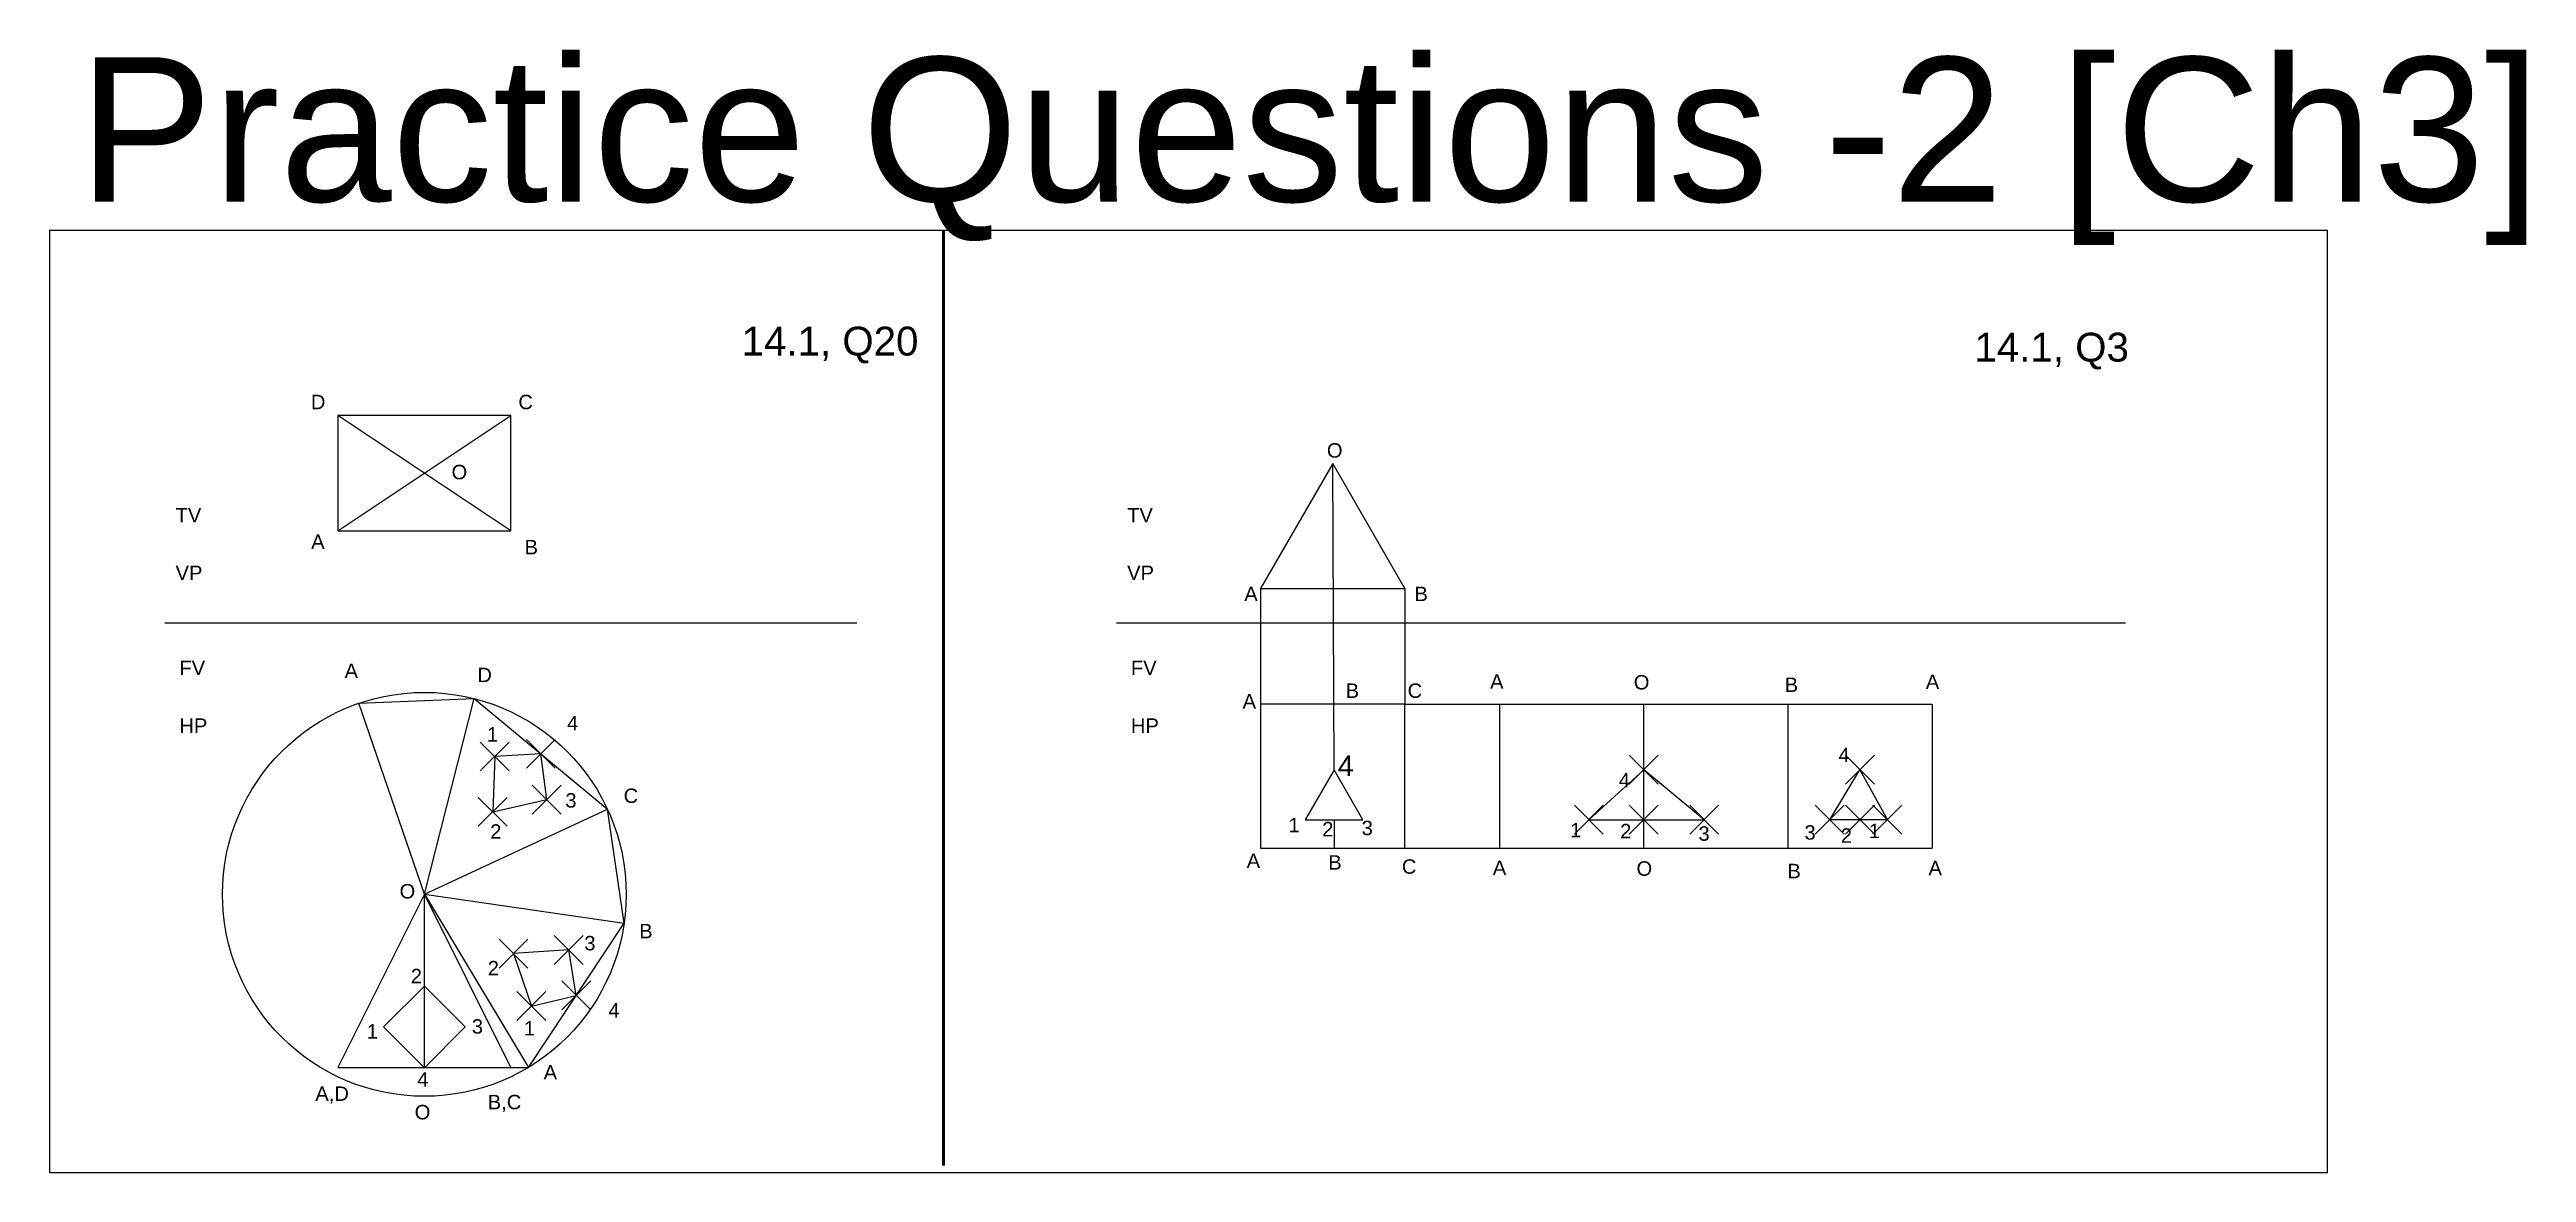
# Model space of a CAD drawing. Header units: millimetres. Extents: x -1114 to 4338, y -624 to 597.
# Drawn here: x 1000 to 1859, y 78 to 467 of the extents above; entities that cross this region are included whole.
import ezdxf

# ---------------------------------------------------------------- set-up
doc = ezdxf.new("R2010")
doc.units = ezdxf.units.MM
doc.header["$PDMODE"] = 3
doc.header["$PDSIZE"] = 5
doc.styles.get("Standard").update_dxf_attribs({"font": 'arial.ttf'})

msp = doc.modelspace()

# ---------------------------------------------------------------- texts
at = {"color": 1, "lineweight": 30}
for s, height, p in [('Practice Questions -2 [Ch3]', 50, (1010, 414.164)), ('14.1, Q20', 10, (1240, 360.778)), ('14.1, Q3', 10, (1667.553, 358.679))]:
    msp.add_text(s, height=height, dxfattribs=at).set_placement(p)
for s, p in [('D', (1090.637, 342.175)), ('C', (1162.588, 342.175)), ('O', (1139.415, 317.889)), ('TV', (1043.715, 302.948)), ('TV', (1373.715, 302.948)), ('A', (1090.749, 293.78)), ('B', (1164.743, 291.872)), ('VP', (1043.715, 282.948)), ('VP', (1373.715, 282.948)), ('FV', (1045.03, 250)), ('A', (1102.324, 248.974)), ('D', (1148.372, 247.581)), ('FV', (1375.03, 250)), ('HP', (1045.03, 230)), ('1', (1151.688, 226.974)), ('4', (1179.476, 230.873)), ('HP', (1375.03, 230)), ('3', (1178.882, 204.1)), ('C', (1199.1, 205.712)), ('2', (1152.835, 193.308)), ('O', (1121.399, 172.6)), ('B', (1204.491, 158.792)), ('3', (1185.464, 154.617)), ('2', (1125.282, 143.214)), ('2', (1151.978, 145.947)), ('1', (1110.001, 124.037)), ('3', (1146.453, 125.763)), ('1', (1164.49, 125.108)), ('4', (1193.827, 131.328)), ('4', (1127.515, 107.391)), ('A', (1171.361, 109.88)), ('A,D', (1092.174, 102.452)), ('B,C', (1151.972, 99.539)), ('O', (1126.629, 96.047))]:
    msp.add_text(s, height=5).set_placement(p)
at = {"color": 4}
for s, height, p in [('O', 5, (1442.993, 325.396)), ('A', 5, (1414.348, 275.667)), ('B', 5, (1473.368, 275.667)), ('A', 5, (1499.597, 245.297)), ('O', 5, (1549.42, 245.034)), ('B', 5, (1601.755, 244.162)), ('A', 5, (1650.697, 245.205)), ('A', 5, (1413.76, 238.441)), ('B', 5, (1449.498, 242.12)), ('C', 5, (1470.998, 242.121)), ('4', 5, (1620.4, 219.85)), ('4', 7.13, (1446.756, 215.035)), ('4', 5, (1544.229, 211.143)), ('1', 5, (1429.656, 195.508)), ('2', 5, (1441.361, 194.111)), ('3', 5, (1455.051, 194.538)), ('1', 5, (1527.371, 193.789)), ('2', 5, (1544.693, 193.447)), ('3', 5, (1571.84, 192.598)), ('3', 5, (1608.612, 192.992)), ('1', 5, (1630.946, 193.521)), ('2', 5, (1621.229, 191.907)), ('A', 5, (1415.175, 183.182)), ('B', 5, (1443.472, 182.601)), ('C', 5, (1468.992, 181.163)), ('A', 5, (1500.537, 180.741)), ('O', 5, (1550.361, 180.478)), ('B', 5, (1602.695, 179.606)), ('A', 5, (1651.637, 180.649))]:
    msp.add_text(s, height=height, dxfattribs=at).set_placement(p)

# ---------------------------------------------------------------- linework, layer by layer
at = {"color": 4, "lineweight": 50}
msp.add_line((1310, 80), (1310, 404.164), dxfattribs=at)
for p, q in [((1100, 340), (1100, 300)), ((1160, 340), (1100, 340)), ((1100, 300), (1160, 340)), ((1160, 300), (1100, 340)), ((1160, 300), (1160, 340)), ((1445.489, 217.231), (1445, 323.301)), ((1100, 300), (1160, 300)), ((1040, 268.106), (1280, 268.106)), ((1370, 268.106), (1720, 268.106)), ((1470, 240), (1420, 240)), ((1420, 240), (1420, 190)), ((1470, 190), (1470, 240)), ((1445.489, 199.91), (1445.489, 190)), ((1420, 190), (1470, 190)), ((1130.001, 174.037), (1100.001, 114.037)), ((1130.001, 114.037), (1130.001, 174.037)), ((1160.001, 114.037), (1130.001, 174.037)), ((1130.001, 174.037), (1166.056, 114.037)), ((1130.001, 174.037), (1199.277, 164)), ((1100.001, 114.037), (1160.001, 114.037)), ((1100.001, 114.037), (1160.001, 114.037))]:
    msp.add_line(p, q)
at = {"color": 4}
for p, q in [((1420, 280), (1420, 240)), ((1470, 280), (1470, 240)), ((1470, 240), (1652.867, 240)), ((1470, 190), (1652.867, 190))]:
    msp.add_line(p, q, dxfattribs=at)
at = {"color": 7, "true_color": 0xffffff}
for p, q in [((1107.307, 240.256), (1147.274, 241.872)), ((1130.001, 174.037), (1147.274, 241.872)), ((1147.274, 241.872), (1193.463, 203.575)), ((1130.001, 174.037), (1107.307, 240.256)), ((1130.001, 174.037), (1193.463, 203.575)), ((1199.277, 164), (1193.463, 203.575)), ((1166.056, 114.037), (1199.277, 164)), ((1160.001, 114.037), (1166.056, 114.037))]:
    msp.add_line(p, q, dxfattribs=at)
at = {"color": 7}
for p, q in [((1502.867, 240), (1502.867, 190)), ((1552.867, 190), (1552.867, 240)), ((1602.867, 240), (1602.867, 190)), ((1652.867, 240), (1652.867, 190))]:
    msp.add_line(p, q, dxfattribs=at)
at = {"color": 3}
for p, q in [((1154.395, 221.79), (1153.703, 202.61)), ((1170.38, 222.714), (1154.395, 221.79)), ((1172.411, 206.852), (1170.38, 222.714)), ((1552.867, 217.231), (1533.844, 199.91)), ((1573.844, 199.91), (1552.867, 217.231)), ((1617.378, 199.91), (1627.867, 217.231)), ((1627.867, 217.231), (1637.378, 199.91)), ((1153.703, 202.61), (1172.411, 206.852)), ((1533.844, 199.91), (1552.867, 199.91)), ((1552.867, 199.91), (1573.844, 199.91)), ((1627.867, 199.91), (1617.378, 199.91)), ((1637.378, 199.91), (1627.867, 199.91)), ((1180.043, 154.768), (1160.915, 153.481)), ((1182.666, 139.017), (1180.043, 154.768)), ((1160.915, 153.481), (1167.1, 135.317)), ((1167.1, 135.317), (1182.666, 139.017))]:
    msp.add_line(p, q, dxfattribs=at)
for points in [[(1000, 77.644), (1790, 77.644), (1790, 404.164), (1000, 404.164)], [(1420, 280), (1470, 280), (1445, 323.301)], [(1435.489, 199.91), (1455.489, 199.91), (1445.489, 217.231)], [(1144.143, 128.073), (1130.001, 142.215), (1115.859, 128.073), (1130.001, 113.931)]]:
    msp.add_lwpolyline(points, close=True)
at = {"color": 4}
msp.add_circle((1130.001, 174.037), 70, dxfattribs=at)
for p in [(1154.395, 221.79), (1170.38, 222.714), (1552.867, 217.231), (1627.867, 217.231), (1153.703, 202.61), (1172.411, 206.852), (1533.844, 199.91), (1552.867, 199.91), (1573.844, 199.91), (1617.378, 199.91), (1627.867, 199.91), (1637.378, 199.91), (1160.915, 153.481), (1180.043, 154.768), (1167.1, 135.317), (1182.666, 139.017)]:
    msp.add_point(p, dxfattribs=at)

msp.set_redraw_order([(e.dxf.handle, doc.entitydb.next_handle()) for e in msp.query("TEXT MTEXT ATTDEF DIMENSION ARC_DIMENSION")])  # texts and dimensions are drawn at this point

doc.saveas('drawing.dxf')
